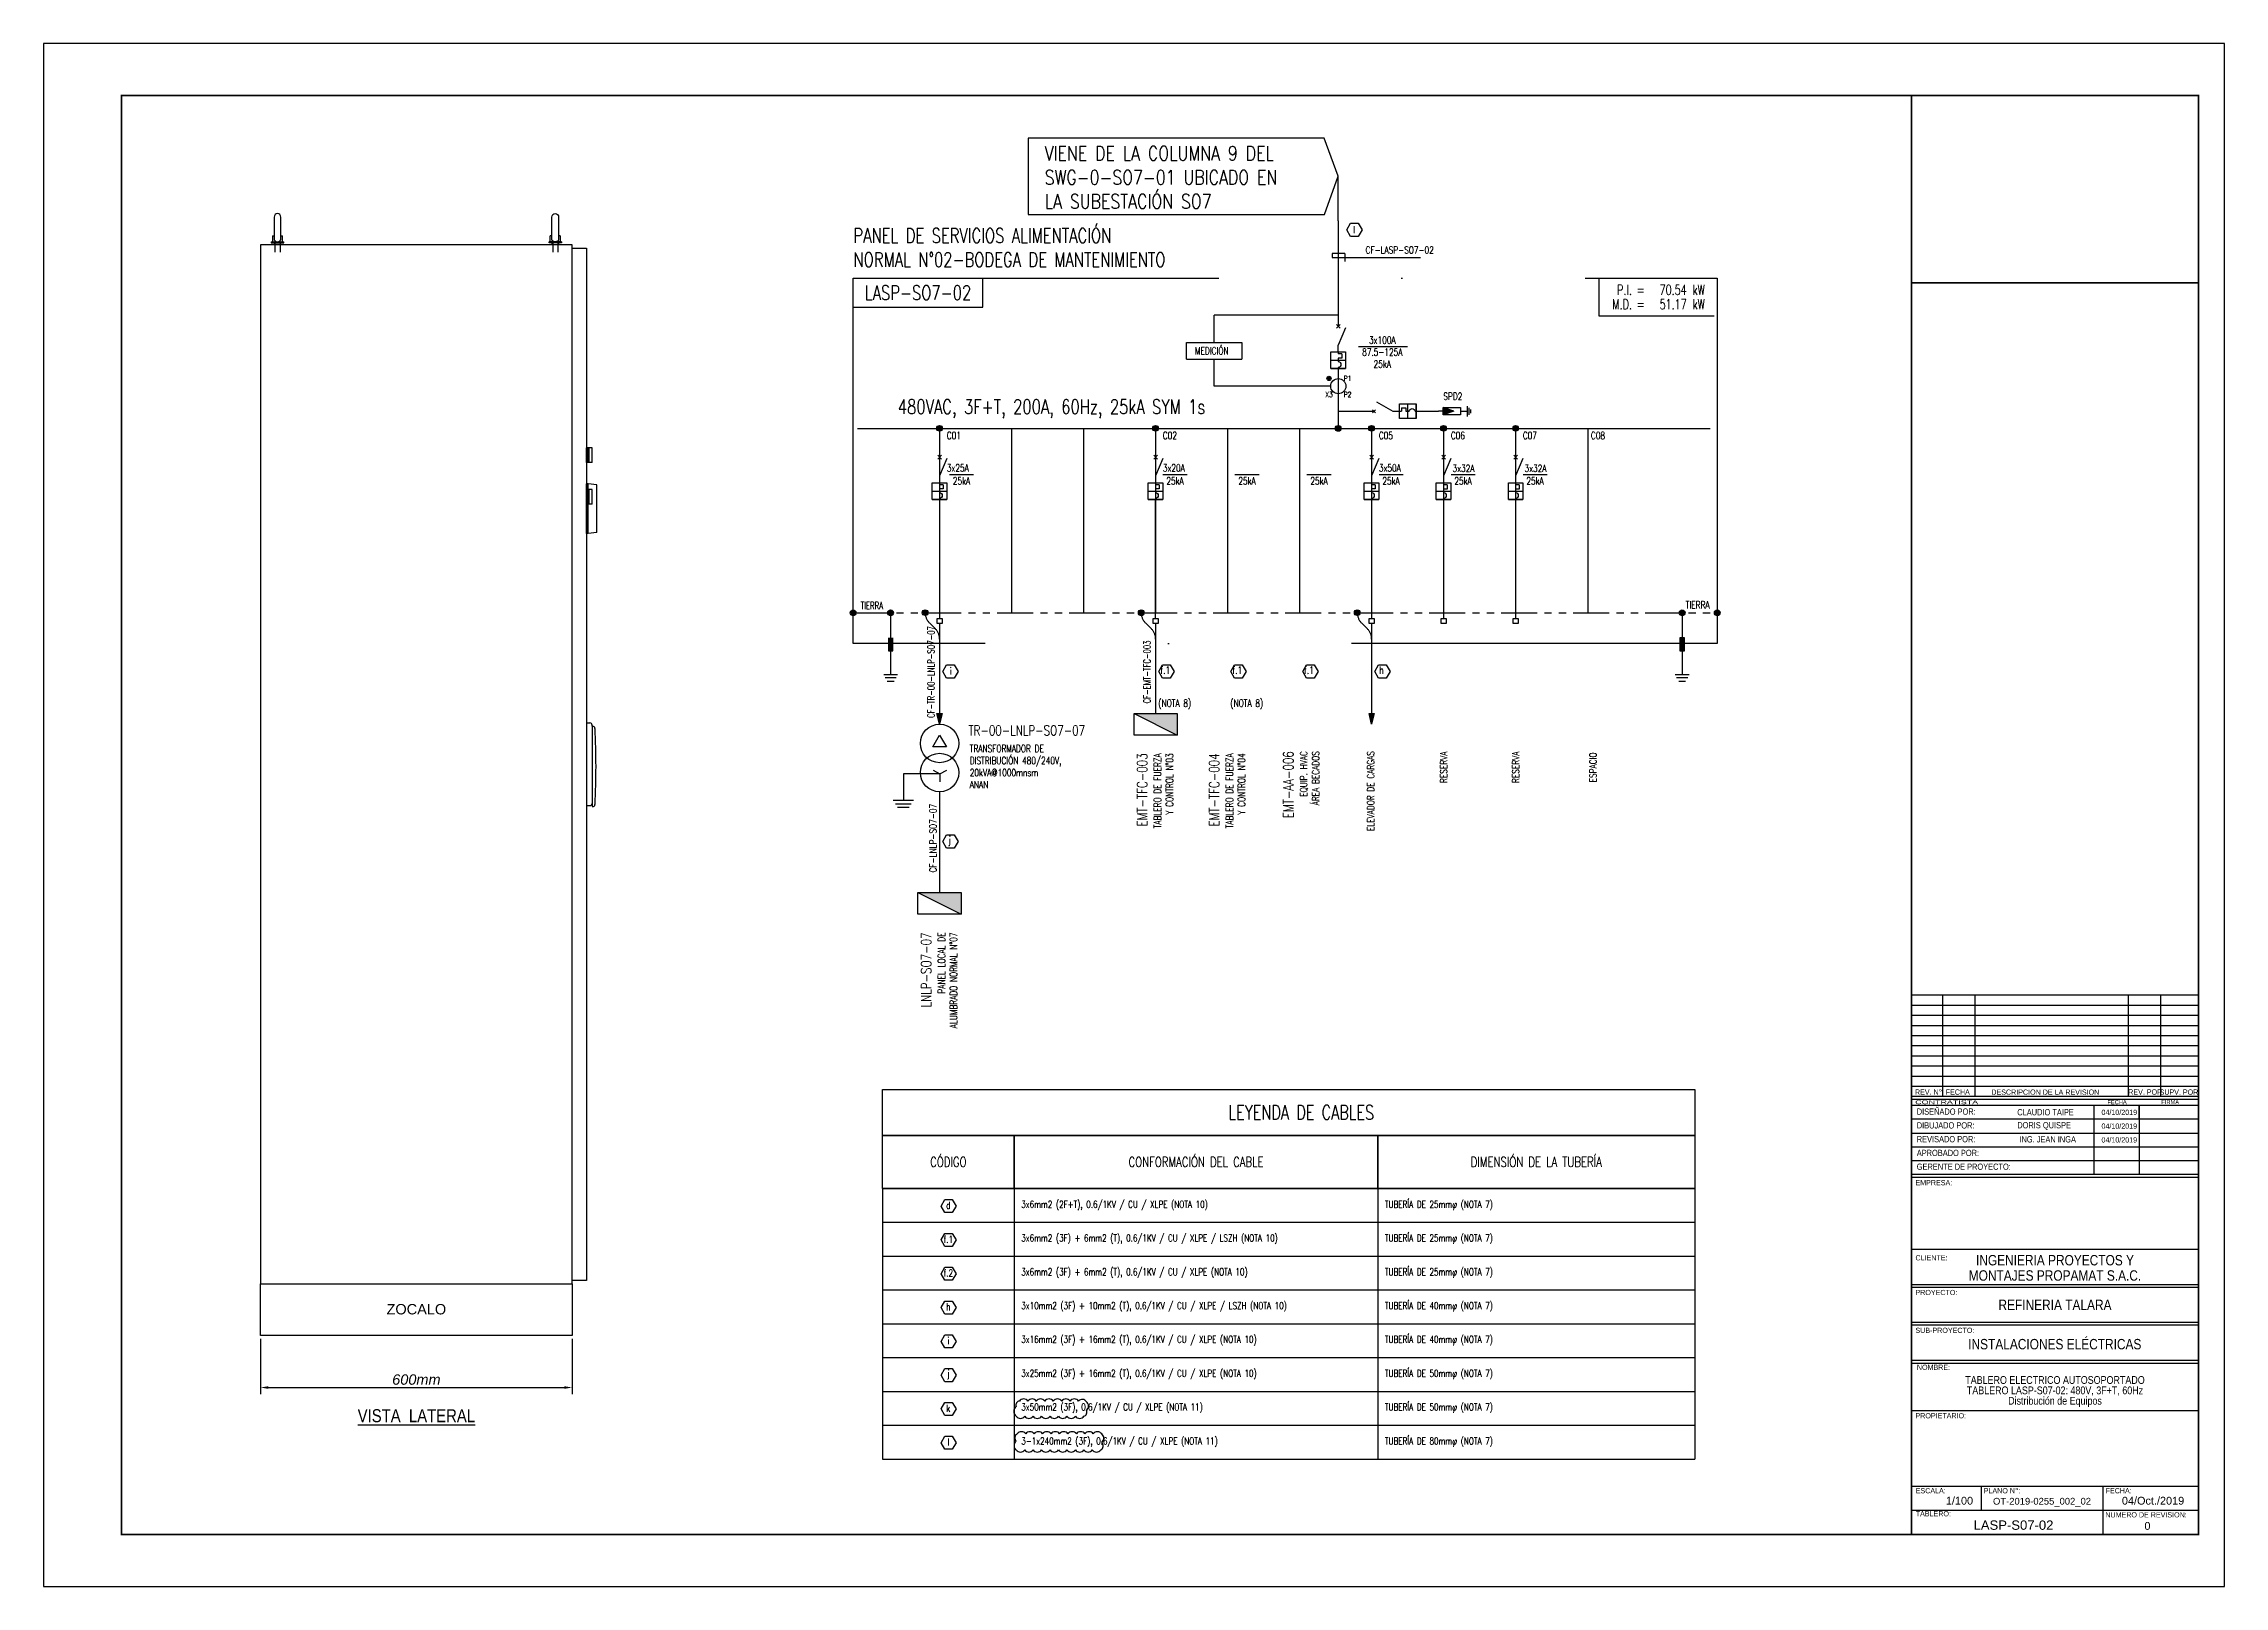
# Model space of a CAD drawing. Header units: millimetres. Extents: x 0 to 840, y -1485 to 297.
# Drawn here: x 420 to 840, y -594 to -297 of the extents above; entities that cross this region are included whole.
import ezdxf
from ezdxf.enums import TextEntityAlignment as Align

# ---------------------------------------------------------------- set-up
doc = ezdxf.new("R2018")
doc.units = ezdxf.units.MM
for name, pattern in [('CONTINUA', [0]), ('DASHDOT', [25.4, 12.7, -6.35, 0, -6.35]), ('HIDDEN', [0.2, 0.1, -0.1]), ('PHANTOM', [2.5, 1.25, -0.25, 0.25, -0.25, 0.25, -0.25])]:
    doc.linetypes.add(name, pattern=pattern)
for name, color, linetype in [('E-EQP-TRAF', 1, 'Continuous'), ('E-ONE-ELI', 3, 'Continuous'), ('E-ONE-PROT', 2, 'HIDDEN'), ('E-SYM', 2, 'Continuous'), ('E-TEXTO', 7, 'Continuous'), ('L_COTAS', 2, 'Continuous'), ('MEMBRETE', 7, 'Continuous'), ('X-DIM', 40, 'Continuous'), ('X-SYM', 2, 'Continuous'), ('X-TIT', 6, 'Continuous')]:
    doc.layers.add(name, color=color, linetype=linetype)
doc.layers.add('TEMPORAL', color=7, linetype='Continuous', lineweight=0)
doc.styles.add('ARIAL', font='arial.ttf')
doc.styles.add('GMI', font='romans.shx', dxfattribs={"width": 0.75})
doc.styles.add('GMI-texto', font='ROMANS', dxfattribs={"width": 0.75})
doc.styles.add('Lamina', font='ARIALN.TTF')
doc.styles.get("Standard").update_dxf_attribs({"font": 'arial.ttf'})
doc.styles.add('TEXTOS', font='ariali.ttf')
doc.dimstyles.new('ISO-25$0', dxfattribs={"dimscale": 0, "dimtxt": 30, "dimasz": 25, "dimexe": 10, "dimexo": 20, "dimtad": 0, "dimtoh": 1, "dimdec": 4, "dimdsep": 46, "dimtxsty": 'Standard', "dimcen": 2.5, "dimclrd": 1, "dimclre": 1, "dimclrt": 3, "dimadec": 0, "dimazin": 0, "dimtfac": 1, "dimtdec": 4, "dimtmove": 0, "dimatfit": 3, "dimfxl": 1, "dimtvp": 1, "dimtolj": 1, "dimtzin": 0, "dimarcsym": 0})

msp = doc.modelspace()

# ---------------------------------------------------------------- texts
at = {"style": 'GMI-texto', "width": 0.75}
for s, p in [('MEDICIÓN', (641.7387, -356.8229)), ('TIERRA', (736.2607, -405.7454))]:
    msp.add_text(s, height=1.38683, dxfattribs=at).set_placement(p)
for s, p in [('P1', (671.1309, -361.4477)), ('X3', (667.5613, -364.5438)), ('P2', (671.1309, -364.5438))]:
    msp.add_text(s, height=0.97078, dxfattribs=at).set_placement(p, align=Align.MIDDLE_CENTER)
at = {"color": 4, "style": 'GMI', "width": 0.75}
msp.add_text('TR-00-LNLP-SO7-07', height=1.941567, dxfattribs=at).set_placement((598.1161, -429.2199), align=Align.MIDDLE_LEFT)
at = {"style": 'GMI-texto', "width": 0.75}
for p in [(689.6365, -436.3219), (703.5049, -436.3219)]:
    msp.add_text('RESERVA', height=1.38683, rotation=90, dxfattribs=at).set_placement(p, align=Align.MIDDLE_CENTER)
at = {"color": 8, "style": 'GMI-texto', "width": 0.75}
msp.add_text('ESPACIO', height=1.38683, rotation=90, dxfattribs=at).set_placement((718.3967, -436.3383), align=Align.MIDDLE_CENTER)
at = {"char_height": 1.38683, "attachment_point": 5, "style": 'GMI-texto'}
for s, insert, width in [('3x100A\\P87.5-125A\\P25kA', (677.8183, -356.382), 6.106031), ('SPD2', (691.4076, -364.8874), 3.629542)]:
    msp.add_mtext(s, dxfattribs=dict(at, insert=insert, width=width))
for s, insert, char_height, width, attachment_point in [('{\\fArial Narrow|b0|i0|c0|p34;DISEÑADO POR:}', (780.754, -502.6093), 1.2, 16.899254, 4), ('{\\fArial Narrow|b0|i0|c0|p34;CLAUDIO TAIPE}', (800.1136, -502.7281), 1.2, 20, 4), ('{\\fArial Narrow|b0|i0|c0|p34;DIBUJADO POR:}', (780.754, -505.2607), 1.2, 16.899254, 4), ('{\\fArial Narrow|b0|i0|c0|p34;REVISADO POR:}', (780.754, -507.9122), 1.2, 16.899254, 4), ('{\\fArial Narrow|b0|i0|c0|p34;DORIS QUISPE}', (800.1136, -505.3795), 1.2, 20, 4), ('{\\fArial Narrow|b0|i0|c0|p34;ING. JEAN INGA}', (800.5254, -507.9476), 1.2, 20, 4), ('{\\fArial Narrow|b0|i0|c0|p34;APROBADO POR:}', (780.754, -510.5636), 1.2, 16.899254, 4), ('{\\fArial Narrow|b0|i0|c0|p34;GERENTE DE PROYECTO:}', (780.754, -513.215), 1.2, 20.235012, 4), ('ZOCALO', (491.7871, -539.6441), 2, 60, 2), ('{\\fArial Narrow|b0|i0|c0|p34;\\LVISTA  LATERAL}', (491.7871, -559.8943), 2.5, 90, 2)]:
    msp.add_mtext(s, dxfattribs=dict(insert=insert, char_height=char_height, width=width, attachment_point=attachment_point))
at = {"style": 'GMI', "width": 0.75}
for tag, p in [('C02', (635.55, -372.4496)), ('C06', (691.0234, -372.4496)), ('C07', (704.8917, -372.4496)), ('C08', (717.9982, -372.4496))]:
    msp.add_attdef(tag, text='C-00', height=1.38683, dxfattribs=at).set_placement(p, align=Align.MIDDLE_LEFT)
at = {"layer": 'E-TEXTO', "color": 6, "insert": (612.8014, -328.7457), "char_height": 2.773668, "width": 52.071726, "attachment_point": 7, "style": 'GMI'}
msp.add_mtext('{\\W0.8;VIENE DE LA COLUMNA 9 DEL SWG-0-SO7-01 UBICADO EN LA SUBESTACIÓN SO7}', dxfattribs=at)
at = {"layer": 'E-TEXTO', "style": 'GMI-texto'}
for s, insert, char_height, attachment_point in [('\\A1;{\\C7;l}', (672.561, -332.8101), 1.386834, 6), ('\\A1;25kA', (596.782, -380.481), 1.38683, 2), ('\\A1;25kA', (637.901, -380.4885), 1.38683, 2), ('\\A1;25kA', (651.7693, -380.4885), 1.38683, 2), ('\\A1;25kA', (665.6376, -380.4885), 1.38683, 2), ('\\A1;25kA', (679.506, -380.4885), 1.38683, 2), ('\\A1;3x32A', (693.4532, -378.0633), 1.38683, 2), ('\\A1;25kA', (693.3743, -380.4885), 1.38683, 2), ('\\A1;3x32A', (707.3216, -378.0633), 1.38683, 2), ('\\A1;25kA', (707.2426, -380.4885), 1.38683, 2), ('\\A1;{\\C7;i}', (594.6955, -417.7773), 1.386834, 5)]:
    msp.add_mtext(s, dxfattribs=dict(at, insert=insert, char_height=char_height, attachment_point=attachment_point))
at = {"layer": 'E-TEXTO', "char_height": 1.386834, "width": 0.271064, "attachment_point": 6, "style": 'GMI-texto'}
for s, insert in [('\\A1;{\\C7;f.1}', (636.9717, -417.6126)), ('\\A1;{\\C7;f.1}', (650.84, -417.6126)), ('\\A1;{\\C7;f.1}', (664.6269, -417.6126)), ('\\A1;{\\C7;h}', (678.1083, -417.6126)), ('\\A1;{\\C7;j}', (594.6998, -450.5259))]:
    msp.add_mtext(s, dxfattribs=dict(at, insert=insert))
at = {"layer": 'E-TEXTO', "char_height": 1.386834, "attachment_point": 6, "rotation": 90, "style": 'GMI-texto'}
for s, insert, width in [('\\A1;{\\H1.4x;\\C4;EMT-TFC-003\\P\\H0.71429x;\\C256;TABLERO DE FUERZA\\PY CONTROL N°03}', (634.0691, -433.6345), 20.139894), ('\\A1;{\\H1.4x;\\C4;EMT-TFC-004\\P\\H0.71429x;\\C256;TABLERO DE FUERZA\\PY CONTROL N°04}', (647.9375, -433.6345), 20.139894), ('\\A1;{\\H1.4x;\\C4;EMT-AA-006\\H0.71429x;\\C256;\\PEQUIP. HVAC\\PÁREA BECADOS}', (662.2179, -433.2084), 23.403832), ('\\A1;{\\H1.00001x;ELEVADOR DE CARGAS}', (675.5694, -433.205), 26.262659), ('\\A1;CF-LNLP-SO7-07', (591.2869, -443.3726), 14.494978), ('\\A1;{\\H1.4x;\\C4;LNLP-SO7-07\\P\\H0.71429x;\\C256;PANEL LOCAL DE ALUMBRADO NORMAL N°07}', (592.4641, -468.1175), 20.139894)]:
    msp.add_mtext(s, dxfattribs=dict(at, insert=insert, width=width))
at = {"layer": 'MEMBRETE', "ltscale": 0.5, "style": 'Lamina'}
for s, p in [('REV. N%%d', (783.0249, -498.8253)), ('FECHA', (788.652, -498.8401)), ('DESCRIPCION DE LA REVISION', (805.5166, -498.8533)), ('REV. POR', (824.758, -498.8234)), ('SUPV. POR', (831.2482, -498.8401))]:
    msp.add_text(s, height=1, dxfattribs=at).set_placement(p, align=Align.MIDDLE)
at = {"layer": 'MEMBRETE', "ltscale": 0.5, "style": 'Lamina', "width": 2}
msp.add_text('CONTRATISTA', height=0.75, dxfattribs=at).set_placement((780.4529, -501.1746))
at = {"layer": 'MEMBRETE', "ltscale": 0.5, "style": 'Lamina'}
for s, height, p in [('04/10/2019', 1, (816.3315, -503.2441)), ('FECHA', 0.8, (817.4746, -501.1839)), ('FIRMA', 0.8, (827.8608, -501.1553)), ('04/10/2019', 1, (816.3315, -505.8955)), ('04/10/2019', 1, (816.3315, -508.5469)), ('EMPRESA:', 1, (780.504, -516.7828)), ('CLIENTE:', 1, (780.504, -531.2466)), ('PROYECTO:', 1, (780.504, -537.9244)), ('SUB-PROYECTO:', 1, (780.504, -545.211)), ('NOMBRE:', 1, (780.776, -552.319)), ('PROPIETARIO:', 1, (780.504, -561.6499)), ('PLANO N°:', 1, (793.6533, -576.0873)), ('FECHA:', 1, (817.1282, -576.0873)), ('NUMERO DE REVISION:', 1, (817.0686, -580.7258))]:
    msp.add_text(s, height=height, dxfattribs=at).set_placement(p)
at = {"layer": 'MEMBRETE', "style": 'Lamina'}
for s, p in [('MONTAJES PROPAMAT S.A.C.', (807.377, -534.1506)), ('INGENIERIA PROYECTOS Y', (807.377, -531.2054)), ('REFINERIA TALARA', (807.377, -539.8065))]:
    msp.add_text(s, height=2, dxfattribs=at).set_placement(p, align=Align.MIDDLE_CENTER)
at = {"layer": 'MEMBRETE'}
for s, height, style, p in [('TABLERO ELECTRICO AUTOSOPORTADO', 1.5, 'Lamina', (807.377, -555.0189)), ('TABLERO LASP-S07-02: 480V, 3F+T, 60Hz', 1.5, 'Lamina', (807.377, -557.0189)), ('Distribución de Equipos', 1.5, 'Lamina', (807.377, -559.0189)), ('1/100', 1.5, 'ARIAL', (788.9775, -578.259)), ('OT-2019-0255_002_02', 1.3, 'ARIAL', (804.877, -578.259)), ('04/Oct./2019', 1.5, 'ARIAL', (826.2598, -578.259)), ('LASP-S07-02', 1.8, 'ARIAL', (799.3857, -583.1087)), ('0', 1.5, 'ARIAL', (825.184, -583.1087))]:
    msp.add_text(s, height=height, dxfattribs=dict(at, style=style)).set_placement(p, align=Align.CENTER)
at = {"layer": 'MEMBRETE', "style": 'Lamina'}
for s, p in [('ESCALA:', (780.5555, -576.0873)), ('TABLERO:', (780.5555, -580.5155))]:
    msp.add_text(s, height=1, dxfattribs=at).set_placement(p)
at = {"layer": 'MEMBRETE', "insert": (807.3407, -546.3689), "char_height": 2, "width": 55.602709, "attachment_point": 2, "style": 'Lamina'}
msp.add_mtext('INSTALACIONES ELÉCTRICAS', dxfattribs=at)
at = {"layer": 'TEMPORAL', "style": 'GMI-texto', "width": 0.75}
for p in [(634.6866, -424.6651), (648.5549, -424.6651)]:
    msp.add_text('(NOTA 8)', height=1.38683, dxfattribs=at).set_placement(p)
at = {"layer": 'X-TIT', "color": 4, "style": 'GMI-texto'}
for s, insert, char_height, width, attachment_point in [('{\\C6;PANEL DE SERVICIOS ALIMENTACIÓN\\PNORMAL N°02-BODEGA DE MANTENIMIENTO}', (575.9676, -332.5576), 2.773668, 72.052982, 1), ('{\\C6;LEYENDA DE CABLES}', (662.1995, -502.7447), 2.712956, 137.749714, 5)]:
    msp.add_mtext(s, dxfattribs=dict(at, insert=insert, char_height=char_height, width=width, attachment_point=attachment_point))
at = {"layer": 'X-TIT', "color": 4, "insert": (598.3686, -432.0197), "char_height": 1.941567, "width": 21.15519, "attachment_point": 1, "rotation": 359.999964, "style": 'GMI'}
msp.add_mtext('{\\H0.71429x;\\C7;TRANSFORMADOR DE DISTRIBUCIÓN 480/240V, 20kVA@1000mnsm\\PANAN}', dxfattribs=at)
at = {"layer": 'X-TIT', "color": 7, "char_height": 1.899069, "attachment_point": 5, "style": 'GMI-texto'}
for s, insert, width in [('{\\C4;CÓDIGO}', (594.2446, -512.2853), 23.755511), ('{\\C4;CONFORMACIÓN DEL CABLE}', (641.9517, -512.2853), 74.780308), ('{\\C4;DIMENSIÓN DE LA TUBERÍA}', (707.4741, -512.2853), 33.787984)]:
    msp.add_mtext(s, dxfattribs=dict(at, insert=insert, width=width))

# ---------------------------------------------------------------- blocks, each defined once
blk = doc.blocks.new('CANCAMO-L')
at = {"color": 2, "linetype": 'Continuous'}
for p, q in [((2.6, 5.35), (2.6, 1.16)), ((3.9, 1.16), (3.9, 5.35)), ((2.05, 0.6), (2.05, 0.39)), ((2.05, 0.6), (4.45, 0.6)), ((2.05, 0.39), (4.45, 0.39)), ((2.3, 1.7), (2.3, 0.6)), ((2.3, 1.7), (2.6, 1.7)), ((2.65, 0.6), (2.76, 0.41)), ((2.65, 0.6), (2.76, 0.41)), ((2.65, 0.41), (3.85, 0.41)), ((2.65, 0.41), (3.85, 0.41)), ((2.65, 0.39), (2.65, 0)), ((3.85, 0.6), (3.74, 0.41)), ((3.85, 0.6), (3.74, 0.41)), ((3.85, 0), (3.85, 0.39)), ((3.9, 1.7), (4.2, 1.7)), ((4.2, 0.6), (4.2, 1.7)), ((4.45, 0.39), (4.45, 0.6))]:
    blk.add_line(p, q, dxfattribs=at)
at = {"color": 3, "linetype": 'Continuous'}
for p, q in [((2.76, 0.41), (2.76, -1.4)), ((2.76, 0.41), (2.76, -1.4)), ((3.74, 0.41), (3.74, -1.4)), ((3.74, 0.41), (3.74, -1.4))]:
    blk.add_line(p, q, dxfattribs=at)
at = {"color": 2, "linetype": 'Continuous'}
for points in [[(2.6, 1.16), (2.6, 1.16), (2.6, 1.15), (2.6, 1.15), (2.6, 1.14), (2.6, 1.14), (2.6, 1.13), (2.6, 1.12), (2.6, 1.12), (2.6, 1.11), (2.6, 1.1), (2.6, 1.1), (2.6, 1.1), (2.6, 1.09), (2.6, 1.08), (2.6, 1.08), (2.61, 1.07), (2.61, 1.06), (2.61, 1.06), (2.61, 1.05), (2.61, 1.05), (2.61, 1.04), (2.61, 1.04), (2.61, 1.03), (2.61, 1.03), (2.62, 1.02), (2.62, 1.02), (2.62, 1.01), (2.62, 1.01), (2.62, 1), (2.62, 0.99), (2.62, 0.99), (2.63, 0.98), (2.63, 0.98), (2.63, 0.97), (2.63, 0.97), (2.63, 0.96), (2.63, 0.95), (2.64, 0.95), (2.64, 0.94), (2.64, 0.94), (2.64, 0.93), (2.64, 0.93), (2.65, 0.92), (2.65, 0.91), (2.65, 0.91), (2.66, 0.9), (2.66, 0.9), (2.66, 0.9), (2.66, 0.89), (2.66, 0.88), (2.67, 0.88), (2.67, 0.87), (2.67, 0.87), (2.68, 0.86), (2.68, 0.86), (2.68, 0.85), (2.68, 0.85), (2.69, 0.84), (2.69, 0.84), (2.7, 0.83), (2.7, 0.83), (2.7, 0.83), (2.7, 0.82), (2.71, 0.81), (2.71, 0.81), (2.71, 0.81), (2.72, 0.8), (2.72, 0.8), (2.72, 0.8), (2.72, 0.79), (2.73, 0.79), (2.73, 0.78), (2.75, 0.76), (2.78, 0.74), (2.81, 0.71), (2.84, 0.68), (2.88, 0.66), (2.9, 0.65), (2.92, 0.64), (2.94, 0.63), (2.95, 0.63), (2.96, 0.62), (2.96, 0.62), (2.96, 0.62), (2.97, 0.62), (2.98, 0.62), (2.98, 0.61), (2.99, 0.61), (3, 0.61), (3, 0.61), (3, 0.61), (3.01, 0.6), (3.02, 0.6), (3.02, 0.6)], [(3.48, 0.6), (3.5, 0.61), (3.54, 0.62), (3.58, 0.64), (3.6, 0.65), (3.61, 0.66), (3.65, 0.68), (3.68, 0.7), (3.71, 0.73), (3.74, 0.76), (3.76, 0.78), (3.76, 0.78), (3.77, 0.79), (3.77, 0.79), (3.77, 0.79), (3.78, 0.8), (3.78, 0.8), (3.78, 0.81), (3.79, 0.81), (3.79, 0.81), (3.79, 0.82), (3.8, 0.82), (3.8, 0.83), (3.8, 0.83), (3.81, 0.84), (3.81, 0.84), (3.81, 0.85), (3.82, 0.85), (3.82, 0.86), (3.82, 0.86), (3.82, 0.87), (3.83, 0.87), (3.83, 0.88), (3.83, 0.88), (3.84, 0.89), (3.84, 0.89), (3.84, 0.9), (3.84, 0.9), (3.85, 0.91), (3.85, 0.92), (3.85, 0.92), (3.85, 0.93), (3.86, 0.93), (3.86, 0.93), (3.86, 0.94), (3.86, 0.95), (3.86, 0.95), (3.87, 0.96), (3.87, 0.97), (3.87, 0.97), (3.87, 0.97), (3.87, 0.98), (3.88, 0.99), (3.88, 1), (3.88, 1), (3.88, 1.01), (3.88, 1.01), (3.88, 1.02), (3.88, 1.02), (3.89, 1.03), (3.89, 1.03), (3.89, 1.04), (3.89, 1.04), (3.89, 1.05), (3.89, 1.05), (3.89, 1.06), (3.89, 1.07), (3.89, 1.07), (3.89, 1.08), (3.89, 1.09), (3.9, 1.09), (3.9, 1.1), (3.9, 1.1), (3.9, 1.11), (3.9, 1.12), (3.9, 1.12), (3.9, 1.13), (3.9, 1.14), (3.9, 1.14), (3.9, 1.15), (3.9, 1.15), (3.9, 1.16), (3.9, 1.16)], [(3.48, 0.6), (3.5, 0.61), (3.54, 0.62), (3.58, 0.64), (3.6, 0.65), (3.61, 0.66), (3.65, 0.68), (3.68, 0.7), (3.71, 0.73), (3.74, 0.76), (3.76, 0.78), (3.76, 0.78), (3.77, 0.79), (3.77, 0.79), (3.77, 0.79), (3.78, 0.8), (3.78, 0.8), (3.78, 0.81), (3.79, 0.81), (3.79, 0.81), (3.79, 0.82), (3.8, 0.82), (3.8, 0.83), (3.8, 0.83), (3.81, 0.84), (3.81, 0.84), (3.81, 0.85), (3.82, 0.85), (3.82, 0.86), (3.82, 0.86), (3.82, 0.87), (3.83, 0.87), (3.83, 0.88), (3.83, 0.88), (3.84, 0.89), (3.84, 0.89), (3.84, 0.9), (3.84, 0.9), (3.85, 0.91), (3.85, 0.92), (3.85, 0.92), (3.85, 0.93), (3.86, 0.93), (3.86, 0.93), (3.86, 0.94), (3.86, 0.95), (3.86, 0.95), (3.87, 0.96), (3.87, 0.97), (3.87, 0.97), (3.87, 0.97), (3.87, 0.98), (3.88, 0.99), (3.88, 1), (3.88, 1), (3.88, 1.01), (3.88, 1.01), (3.88, 1.02), (3.88, 1.02), (3.89, 1.03), (3.89, 1.03), (3.89, 1.04), (3.89, 1.04), (3.89, 1.05), (3.89, 1.05), (3.89, 1.06), (3.89, 1.07), (3.89, 1.07), (3.89, 1.08), (3.89, 1.09), (3.9, 1.09), (3.9, 1.1), (3.9, 1.1), (3.9, 1.11), (3.9, 1.12), (3.9, 1.12), (3.9, 1.13), (3.9, 1.14), (3.9, 1.14), (3.9, 1.15), (3.9, 1.15), (3.9, 1.16), (3.9, 1.16)]]:
    blk.add_lwpolyline(points, dxfattribs=at)
blk.add_arc((3.25, 5.35), 0.65, 0, 180, dxfattribs=at)
blk = doc.blocks.new('Chapa tipo hermético para autosoportado L')
for p, q in [((0, 7.95), (0, -7.95)), ((0, 7.95), (0.64, 7.95)), ((1.06, 7.3), (1.06, 7.53)), ((1.06, 7.3), (1.19, 7.3)), ((1.19, 7.3), (1.06, 7.3)), ((1.06, 7.3), (1.06, -8.16)), ((0, -7.95), (0.64, -7.95)), ((1.06, -8.08), (1.06, -8.08)), ((1.06, -8.16), (1.19, -8.16)), ((1.19, -8.16), (1.06, -8.16))]:
    blk.add_line(p, q)
for centre, radius, start, end in [((0.64, 7.53), 0.424, 0, 90), ((1.19, 6.87), 0.424, 2.8875, 90), ((-138.6, -0.43), 140.41, 357.0099, 2.9901), ((0.64, -7.53), 0.424, 270, 0), ((1.19, -7.73), 0.424, 270, 357.1125)]:
    blk.add_arc(centre, radius, start, end)
blk = doc.blocks.new('A$C4CC4545A')
at = {"color": 1}
for p, q in [((0, 0), (0, 2.8)), ((1.1, 2.8), (0, 2.8)), ((1.1, 0), (1.1, 2.8)), ((1.1, 0), (0, 0))]:
    blk.add_line(p, q, dxfattribs=at)
at = {"color": 0}
for p, q in [((0, 2.7), (0.4, 2.7)), ((0, 2.6), (0.4, 2.6)), ((0, 2.5), (0.4, 2.5)), ((0, 2.4), (0.4, 2.4)), ((0, 2.3), (0.4, 2.3)), ((0, 2.2), (0.4, 2.2)), ((0, 2.1), (0.4, 2.1)), ((0, 2), (0.4, 2)), ((0, 1.9), (0.4, 1.9)), ((0, 1.8), (0.4, 1.8)), ((0, 1.7), (0.4, 1.7)), ((0, 1.6), (0.4, 1.6)), ((0, 1.5), (0.4, 1.5)), ((0, 1.4), (0.4, 1.4)), ((0, 1.3), (0.4, 1.3)), ((0, 1.2), (0.4, 1.2)), ((0, 1.1), (0.4, 1.1)), ((0, 1), (0.4, 1)), ((0, 0.9), (0.4, 0.9)), ((0, 0.8), (0.4, 0.8)), ((0, 0.7), (0.4, 0.7)), ((0, 0.6), (0.4, 0.6)), ((0, 0.5), (0.4, 0.5)), ((0, 0.4), (0.4, 0.4)), ((0, 0.3), (0.4, 0.3)), ((0, 0.2), (0.4, 0.2)), ((0, 0.1), (0.4, 0.1))]:
    blk.add_line(p, q, dxfattribs=at)
blk.add_line((0.4, 2.8), (0.4, 0))
blk = doc.blocks.new('L22 L')
at = {"color": 92}
for p, q in [((0, -1.4), (0, 1.4)), ((1.1, 1.4), (0, 1.4)), ((1.1, -1.4), (1.1, 1.4)), ((1.1, -1.4), (0, -1.4))]:
    blk.add_line(p, q, dxfattribs=at)
at = {"color": 0}
for p, q in [((0, 1.3), (0.4, 1.3)), ((0, 1.2), (0.4, 1.2)), ((0, 1.1), (0.4, 1.1)), ((0, 1), (0.4, 1)), ((0, 0.9), (0.4, 0.9)), ((0, 0.8), (0.4, 0.8)), ((0, 0.7), (0.4, 0.7)), ((0, 0.6), (0.4, 0.6)), ((0, 0.5), (0.4, 0.5)), ((0, 0.4), (0.4, 0.4)), ((0, 0.3), (0.4, 0.3)), ((0, 0.2), (0.4, 0.2)), ((0, 0.1), (0.4, 0.1)), ((0, 0), (0.4, 0)), ((0, -0.1), (0.4, -0.1)), ((0, -0.2), (0.4, -0.2)), ((0, -0.3), (0.4, -0.3)), ((0, -0.4), (0.4, -0.4)), ((0, -0.5), (0.4, -0.5)), ((0, -0.6), (0.4, -0.6)), ((0, -0.7), (0.4, -0.7)), ((0, -0.8), (0.4, -0.8)), ((0, -0.9), (0.4, -0.9)), ((0, -1), (0.4, -1)), ((0, -1.1), (0.4, -1.1)), ((0, -1.2), (0.4, -1.2)), ((0, -1.3), (0.4, -1.3))]:
    blk.add_line(p, q, dxfattribs=at)
blk.add_line((0.4, 1.4), (0.4, -1.4))
blk = doc.blocks.new('*D102')
at = {"layer": 'Defpoints', "color": 0, "transparency": 16777216}
for p in [(461.79, -545.73), (521.79, -545.73), (521.79, -555.72)]:
    blk.add_point(p, dxfattribs=at)
at = {"layer": 'L_COTAS', "color": 0, "lineweight": -2, "transparency": 16777216}
for p, q in [((461.79, -546.36), (461.79, -556.97)), ((521.79, -546.36), (521.79, -556.97)), ((463.29, -555.72), (520.29, -555.72))]:
    blk.add_line(p, q, dxfattribs=at)
at = {"layer": 'L_COTAS', "color": 0, "transparency": 16777216}
for points in [[(463.29, -555.47), (463.29, -555.97), (461.79, -555.72)], [(520.29, -555.47), (520.29, -555.97), (521.79, -555.72)]]:
    blk.add_solid(points, dxfattribs=at)
at = {"layer": 'L_COTAS', "color": 0, "transparency": 16777216, "insert": (491.79, -554.2), "char_height": 2, "attachment_point": 5, "style": 'TEXTOS'}
blk.add_mtext('600mm', dxfattribs=at)
blk = doc.blocks.new('*U66')
h = blk.add_hatch(color=6)
h.dxf.hatch_style = 1
edge = h.paths.add_edge_path()
edge.add_arc((0, 0), 1, 0, 360)
h = blk.add_hatch(color=4)
h.dxf.hatch_style = 1
edge = h.paths.add_edge_path()
edge.add_arc((-5, -63.97), 1, 0, 360)
h = blk.add_hatch(color=3)
h.dxf.hatch_style = 1
h.paths.add_polyline_path([(-0.91, -98.97), (0.91, -98.97), (0, -102.67)])
at = {"color": 4}
for p, q in [((-0.66, -10.66), (0.66, -9.34)), ((0.66, -10.66), (-0.66, -9.34))]:
    blk.add_line(p, q, dxfattribs=at)
at = {"color": 6}
blk.add_line((2.5, -10.5), (0, -16.52), dxfattribs=at)
at = {"color": 2}
for p, q in [((-2.54, -18.87), (2.54, -18.87)), ((-2.54, -21.78), (-2.54, -18.87)), ((-2.54, -21.78), (2.54, -21.78)), ((-2.54, -24.69), (-2.54, -21.78)), ((2.54, -18.87), (2.54, -21.78)), ((2.54, -21.78), (2.54, -24.69)), ((-2.54, -24.69), (2.54, -24.69)), ((2.54, -24.69), (-2.54, -24.69))]:
    blk.add_line(p, q, dxfattribs=at)
at = {"color": 3}
for p, q in [((0, -16.52), (0, -18.87)), ((0, -16.52), (0, -18.87)), ((0, -18.87), (0, -19.6)), ((1.23, -19.6), (0, -19.6)), ((1.23, -21.05), (0, -21.05)), ((0, -21.05), (0, -21.78)), ((0, -21.78), (0, -22.25)), ((1.23, -19.6), (1.23, -21.05)), ((0, -24.3), (0, -24.69)), ((0, -24.69), (0, -24.69))]:
    blk.add_line(p, q, dxfattribs=at)
for points in [[(0, 0), (0, -10)], [(0, -16.52), (0, -18.87)], [(0, -24.69), (0, -66.04)], [(0, -67.76), (0, -98.97)]]:
    blk.add_lwpolyline(points, dxfattribs=at)
at = {"color": 4, "linetype": 'PHANTOM', "ltscale": 5}
blk.add_lwpolyline([(-5, -64, 0.197455), (-3.54, -67.51), (-1.46, -69.58, -0.198912), (0, -73.11, -10.045481)], format="xyb", dxfattribs=at)
at = {"color": 2}
blk.add_lwpolyline([(-0.86, -66.04), (0.86, -66.04), (0.86, -67.76), (-0.86, -67.76)], close=True, dxfattribs=at)
at = {"color": 3}
blk.add_lwpolyline([(-0.91, -98.97), (0.91, -98.97), (0, -102.67)], close=True, dxfattribs=at)
at = {"color": 6}
blk.add_circle((0, 0), 1, dxfattribs=at)
at = {"color": 4}
blk.add_circle((-5, -63.97), 1, dxfattribs=at)
at = {"color": 3, "extrusion": (0, 0, -1)}
blk.add_ellipse((-0.12, -23.28), major_axis=(-0.732, 0.732), ratio=1, start_param=0.903548, end_param=3.808841, dxfattribs=at)
at = {"style": 'GMI', "width": 0.75}
for tag, p in [('CIRCUITO', (2.5, -2.5)), ('CIRCUITO', (2.5, -2.5)), ('CIRCUITO', (2.5, -2.5)), ('INTERRUPTOR', (2.5, -13.73)), ('INTERRUPTOR', (2.5, -13.73)), ('INTERRUPTOR', (2.5, -13.73))]:
    blk.add_attdef(tag, text='', height=2.5, dxfattribs=at).set_placement(p, align=Align.MIDDLE_LEFT)
at = {"color": 7, "style": 'GMI', "width": 0.75}
blk.add_attdef('CONDUCTOR_NOTA', text='', height=2.5, rotation=90, dxfattribs=at).set_placement((-3, -84.54), align=Align.MIDDLE_CENTER)
blk.add_attdef('CONDUCTOR_NOTA', text='', height=2.5, rotation=90, dxfattribs=at).set_placement((-3, -84.54), align=Align.MIDDLE_CENTER)
blk = doc.blocks.new('*U69')
h = blk.add_hatch(color=6)
h.dxf.hatch_style = 1
edge = h.paths.add_edge_path()
edge.add_arc((168.42, 51.93), 1, 0, 360)
h = blk.add_hatch(color=4)
h.dxf.hatch_style = 1
edge = h.paths.add_edge_path()
edge.add_arc((0, -12.07), 1, 0, 360)
h = blk.add_hatch(color=4)
h.dxf.hatch_style = 1
edge = h.paths.add_edge_path()
edge.add_arc((13, -12.07), 1, 0, 360)
h = blk.add_hatch(color=4)
h.dxf.hatch_style = 1
edge = h.paths.add_edge_path()
edge.add_arc((100, -12.07), 1, 0, 360)
at = {"color": 40}
blk.add_line((170.73, 112.56), (170.73, 109.87), dxfattribs=at)
at = {"color": 4}
for p, q in [((167.76, 86.68), (169.08, 88)), ((169.08, 86.68), (167.76, 88))]:
    blk.add_line(p, q, dxfattribs=at)
at = {"color": 6}
blk.add_line((170.92, 86.84), (168.42, 80.82), dxfattribs=at)
at = {"color": 2}
for p, q in [((165.88, 78.47), (170.97, 78.47)), ((165.88, 75.56), (165.88, 78.47)), ((170.97, 78.47), (170.97, 75.56)), ((165.88, 75.56), (170.97, 75.56)), ((165.88, 72.66), (165.88, 75.56)), ((165.88, 72.66), (170.97, 72.66)), ((170.97, 72.66), (165.88, 72.66)), ((170.97, 75.56), (170.97, 72.66))]:
    blk.add_line(p, q, dxfattribs=at)
at = {"color": 3}
for p, q in [((168.42, 78.47), (168.42, 77.74)), ((169.65, 77.74), (168.42, 77.74)), ((169.65, 76.29), (168.42, 76.29)), ((168.42, 76.29), (168.42, 75.56)), ((169.65, 77.74), (169.65, 76.29)), ((168.42, 75.56), (168.42, 75.1)), ((168.42, 73.04), (168.42, 72.66)), ((168.42, 72.66), (168.42, 72.65))]:
    blk.add_line(p, q, dxfattribs=at)
for points in [[(168.42, 124), (168.42, 87.34)], [(168.42, 78.47), (168.42, 80.82)], [(168.42, 72.66), (168.42, 51.93)]]:
    blk.add_lwpolyline(points, dxfattribs=at)
at = {"color": 40}
blk.add_lwpolyline([(170.73, 112.56), (166.32, 112.56), (166.32, 111.22), (196.99, 111.22)], dxfattribs=at)
at = {"color": 6, "linetype": 'DASHDOT', "ltscale": 10}
blk.add_lwpolyline([(0, 104), (300, 104), (300, -22.69), (0, -22.69)], close=True, dxfattribs=at)
for points in [[(0, 94), (45, 94), (45, 104)], [(258.9, 104), (258.9, 91), (298.9, 91)]]:
    blk.add_lwpolyline(points, dxfattribs=at)
at = {"color": 6}
blk.add_lwpolyline([(1.47, 51.93), (297.5, 51.93)], dxfattribs=at)
at = {"color": 4, "linetype": 'PHANTOM', "ltscale": 10}
blk.add_lwpolyline([(0, -12.07), (300, -12.07)], dxfattribs=at)
at = {"color": 6}
blk.add_circle((168.42, 51.93), 1, dxfattribs=at)
at = {"color": 4}
for centre in [(0, -12.07), (13, -12.07), (100, -12.07)]:
    blk.add_circle(centre, 1, dxfattribs=at)
at = {"color": 3, "extrusion": (0, 0, -1)}
blk.add_ellipse((168.3, 74.07), major_axis=(-0.732, 0.732), ratio=1, start_param=0.903548, end_param=3.808841, dxfattribs=at)
at = {"layer": 'Defpoints', "color": 250}
for points in [[(30, 51.93), (30, -12.07)], [(55, 51.93), (55, -12.07)], [(80, 51.93), (80, -12.07)], [(105, 51.93), (105, -12.07)], [(130, 51.93), (130, -12.07)], [(155, 51.93), (155, -12.07)], [(180, 51.93), (180, -12.07)], [(205, 51.93), (205, -12.07)], [(230, 51.93), (230, -12.07)], [(255, 51.93), (255, -12.07)]]:
    blk.add_lwpolyline(points, dxfattribs=at)
at = {"color": 4, "style": 'GMI', "width": 0.7}
for s, p in [('P.I. =', (274.78, 100)), ('M.D. =', (274.78, 95))]:
    blk.add_text(s, height=3.5, dxfattribs=at).set_placement(p, align=Align.MIDDLE_RIGHT)
for p in [(291.4, 100), (291.4, 95)]:
    blk.add_text('kW', height=3.5, dxfattribs=at).set_placement(p, align=Align.MIDDLE_LEFT)
at = {"color": 7, "style": 'GMI', "width": 0.7}
blk.add_text('TIERRA', height=2.5, dxfattribs=at).set_placement((6.5, -9.57), align=Align.MIDDLE_CENTER)
at = {"color": 7, "style": 'GMI', "width": 0.75}
blk.add_attdef('NOTA_ALIMENTADOR', text='', height=2.5, dxfattribs=at).set_placement((189.74, 113.81), align=Align.MIDDLE_CENTER)
at = {"color": 6, "style": 'GMI', "width": 0.75}
blk.add_attdef('TABLERO_TAG', text='', height=5, dxfattribs=at).set_placement((22.5, 99), align=Align.MIDDLE_CENTER)
at = {"color": 4, "style": 'GMI', "width": 0.7}
for tag, p in [('POT.INSTALADA', (289.4, 100)), ('MAX.DEMANDA', (289.4, 95))]:
    blk.add_attdef(tag, text='', height=3.5, dxfattribs=at).set_placement(p, align=Align.MIDDLE_RIGHT)
at = {"color": 7, "lineweight": 30, "width": 0.75, "flags": 104}
blk.add_attdef('INTERRUPTOR', text='', height=2.5, dxfattribs=at).set_placement((173.05, 84.05), align=Align.MIDDLE_LEFT)
at = {"color": 6, "style": 'GMI', "width": 0.75}
blk.add_attdef('DESCRIP_BARRA', text='', height=5, dxfattribs=at).set_placement((15.5, 59.43), align=Align.MIDDLE_LEFT)
blk = doc.blocks.new('*U67')
h = blk.add_hatch(color=6)
h.dxf.hatch_style = 1
edge = h.paths.add_edge_path()
edge.add_arc((0, 0), 1, 0, 360)
h = blk.add_hatch(color=4)
h.dxf.hatch_style = 1
edge = h.paths.add_edge_path()
edge.add_arc((-5, -63.97), 1, 0, 360)
h = blk.add_hatch(color=5)
h.dxf.hatch_style = 1
h.paths.add_polyline_path([(7.5, -98.97), (-7.5, -98.97), (7.5, -106.47)])
at = {"color": 4}
for p, q in [((-0.66, -10.66), (0.66, -9.34)), ((0.66, -10.66), (-0.66, -9.34))]:
    blk.add_line(p, q, dxfattribs=at)
at = {"color": 6}
blk.add_line((2.5, -10.5), (0, -16.52), dxfattribs=at)
at = {"color": 2}
for p, q in [((-2.54, -18.87), (2.54, -18.87)), ((-2.54, -21.78), (-2.54, -18.87)), ((-2.54, -21.78), (2.54, -21.78)), ((-2.54, -24.69), (-2.54, -21.78)), ((2.54, -18.87), (2.54, -21.78)), ((2.54, -21.78), (2.54, -24.69)), ((-2.54, -24.69), (2.54, -24.69)), ((2.54, -24.69), (-2.54, -24.69))]:
    blk.add_line(p, q, dxfattribs=at)
at = {"color": 3}
for p, q in [((0, -16.52), (0, -18.87)), ((0, -16.52), (0, -18.87)), ((0, -18.87), (0, -19.6)), ((1.23, -19.6), (0, -19.6)), ((1.23, -21.05), (0, -21.05)), ((0, -21.05), (0, -21.78)), ((0, -21.78), (0, -22.25)), ((1.23, -19.6), (1.23, -21.05)), ((0, -24.3), (0, -24.69)), ((0, -24.69), (0, -24.69))]:
    blk.add_line(p, q, dxfattribs=at)
for points in [[(0, 0), (0, -10)], [(0, -16.52), (0, -18.87)], [(0, -66.04), (0, -24.69)], [(0, -67.76), (0, -98.97)]]:
    blk.add_lwpolyline(points, dxfattribs=at)
at = {"color": 4, "linetype": 'PHANTOM', "ltscale": 5}
blk.add_lwpolyline([(-5, -64, 0.197455), (-3.54, -67.51), (-1.46, -69.58, -0.198912), (0, -73.11, -10.045481)], format="xyb", dxfattribs=at)
at = {"color": 2}
blk.add_lwpolyline([(-0.86, -66.04), (0.86, -66.04), (0.86, -67.76), (-0.86, -67.76)], close=True, dxfattribs=at)
at = {"color": 5}
blk.add_lwpolyline([(-7.5, -98.97), (7.5, -98.97), (7.5, -106.47), (-7.5, -106.47)], close=True, dxfattribs=at)
blk.add_lwpolyline([(-7.5, -98.97), (7.5, -106.47)], dxfattribs=at)
at = {"color": 6}
blk.add_circle((0, 0), 1, dxfattribs=at)
at = {"color": 4}
blk.add_circle((-5, -63.97), 1, dxfattribs=at)
at = {"color": 3, "extrusion": (0, 0, -1)}
blk.add_ellipse((-0.12, -23.28), major_axis=(-0.732, 0.732), ratio=1, start_param=0.903548, end_param=3.808841, dxfattribs=at)
at = {"style": 'GMI', "width": 0.75}
for tag, p in [('CIRCUITO', (2.5, -2.5)), ('CIRCUITO', (2.5, -2.5)), ('CIRCUITO', (2.5, -2.5)), ('INTERRUPTOR', (2.5, -13.73)), ('INTERRUPTOR', (2.5, -13.73)), ('INTERRUPTOR', (2.5, -13.73))]:
    blk.add_attdef(tag, text='', height=2.5, dxfattribs=at).set_placement(p, align=Align.MIDDLE_LEFT)
at = {"color": 7, "style": 'GMI', "width": 0.75}
blk.add_attdef('CONDUCTOR_NOTA', text='', height=2.5, rotation=90, dxfattribs=at).set_placement((-3, -84.54), align=Align.MIDDLE_CENTER)
blk.add_attdef('CONDUCTOR_NOTA', text='', height=2.5, rotation=90, dxfattribs=at).set_placement((-3, -84.54), align=Align.MIDDLE_CENTER)
blk = doc.blocks.new('Descargador de Sobre Tensión')
at = {"layer": 'E-ONE-PROT', "linetype": 'CONTINUA'}
h = blk.add_hatch(color=256, dxfattribs=at)
h.dxf.hatch_style = 1
h.paths.add_polyline_path([(639.27, 806.35), (636.68, 806.35), (637.98, 802.65)])
for p, q in [((637.98, 802.65), (636.68, 806.35)), ((639.27, 806.35), (636.68, 806.35)), ((637.98, 802.65), (639.27, 806.35))]:
    blk.add_line(p, q, dxfattribs=at)
at = {"layer": 'E-SYM'}
for p, q in [((637.98, 806.35), (637.98, 807.97)), ((639.79, 797.97), (636.17, 797.97)), ((636.76, 797.37), (639.17, 797.37)), ((637.35, 796.77), (638.55, 796.77)), ((637.98, 800.31), (637.98, 797.97))]:
    blk.add_line(p, q, dxfattribs=at)
blk.add_lwpolyline([(636.68, 806.35), (639.27, 806.35), (639.27, 800.31), (636.68, 800.31), (636.68, 806.35)], dxfattribs=at)
blk = doc.blocks.new('*T116')
at = {"layer": 'X-TIT', "color": 6, "linetype": 'ByBlock', "lineweight": -2}
for p, q in [((0, 0), (156.43, 0)), ((0, 0), (0, -52.09)), ((25.38, 0), (25.38, -52.09)), ((95.41, 0), (95.41, -52.09)), ((156.43, 0), (156.43, -52.09)), ((0, -6.51), (156.43, -6.51)), ((0, -13.02), (156.43, -13.02)), ((0, -19.53), (156.43, -19.53)), ((0, -26.04), (156.43, -26.04)), ((0, -32.56), (156.43, -32.56)), ((0, -39.07), (156.43, -39.07)), ((0, -45.58), (156.43, -45.58)), ((0, -52.09), (156.43, -52.09))]:
    blk.add_line(p, q, dxfattribs=at)
at = {"layer": 'X-TIT', "color": 7, "style": 'GMI-texto'}
for s, insert, char_height, width, attachment_point in [('d', (12.69, -3.26), 1.36, 23.7555, 5), ('3x6mm2 (2F+T), 0.6/1KV / CU / XLPE (NOTA 10)', (26.74, -3.26), 1.3565, 67.3181, 4), ('TUBERÍA DE 25mmφ (NOTA 7)', (96.77, -3.26), 1.3565, 58.3008, 4), ('f.1', (12.69, -9.77), 1.356, 23.7555, 5), ('3x6mm2 (3F) + 6mm2 (T), 0.6/1KV / CU / XLPE / LSZH (NOTA 10)', (26.74, -9.77), 1.3565, 67.3181, 4), ('TUBERÍA DE 25mmφ (NOTA 7)', (96.77, -9.77), 1.3565, 58.3008, 4), ('f.2', (12.69, -16.28), 1.356, 23.7555, 5), ('3x6mm2 (3F) + 6mm2 (T), 0.6/1KV / CU / XLPE (NOTA 10)', (26.74, -16.28), 1.3565, 67.3181, 4), ('TUBERÍA DE 25mmφ (NOTA 7)', (96.77, -16.28), 1.3565, 58.3008, 4), ('h', (12.69, -22.79), 1.36, 23.7555, 5), ('3x10mm2 (3F) + 10mm2 (T), 0.6/1KV / CU / XLPE / LSZH (NOTA 10)', (26.74, -22.79), 1.3565, 67.3181, 4), ('TUBERÍA DE 40mmφ (NOTA 7)', (96.77, -22.79), 1.3565, 58.3008, 4), ('i', (12.69, -29.3), 1.36, 23.7555, 5), ('3x16mm2 (3F) + 16mm2 (T), 0.6/1KV / CU / XLPE (NOTA 10)', (26.74, -29.3), 1.3565, 67.3181, 4), ('TUBERÍA DE 40mmφ (NOTA 7)', (96.77, -29.3), 1.3565, 58.3008, 4), ('j', (12.69, -35.81), 1.36, 23.7555, 5), ('3x25mm2 (3F) + 16mm2 (T), 0.6/1KV / CU / XLPE (NOTA 10)', (26.74, -35.81), 1.3565, 67.3181, 4), ('TUBERÍA DE 50mmφ (NOTA 7)', (96.77, -35.81), 1.3565, 58.3008, 4), ('k', (12.69, -42.32), 1.36, 23.7555, 5), ('3x50mm2 (3F), 0.6/1KV / CU / XLPE (NOTA 11)', (26.74, -42.32), 1.3565, 67.3181, 4), ('TUBERÍA DE 50mmφ (NOTA 7)', (96.77, -42.32), 1.3565, 58.3008, 4), ('l', (12.69, -48.83), 1.36, 23.7555, 5), ('3-1x240mm2 (3F), 0.6/1KV / CU / XLPE (NOTA 11)', (26.74, -48.83), 1.3565, 67.3181, 4), ('TUBERÍA DE 80mmφ (NOTA 7)', (96.77, -48.83), 1.3565, 58.3008, 4)]:
    blk.add_mtext(s, dxfattribs=dict(at, insert=insert, char_height=char_height, width=width, attachment_point=attachment_point))

# ---------------------------------------------------------------- dimensions: what is measured, and where the dimension line sits
at = {"layer": 'L_COTAS', "color": 0}
dim = msp.add_linear_dim(base=(521.7871, -555.7185), p1=(461.7871, -545.7301), p2=(521.7871, -545.7301), dimstyle='ISO-25$0', override={"dimscale": 1, "dimtxt": 2, "dimasz": 1.5, "dimexe": 1.25, "dimexo": 0.625, "dimgap": 0.5, "dimtad": 1, "dimtoh": 0, "dimdec": 2, "dimlfac": 10, "dimpost": 'mm', "dimtxsty": 'TEXTOS', "dimclrd": 0, "dimclre": 0, "dimclrt": 0, "dimtdec": 2, "dimtvp": 0, "dimtolj": 0, "dimtzin": 8}, dxfattribs=at)
dim.commit()
dim.dimension.update_dxf_attribs({"geometry": '*D102', "text_midpoint": (491.7871, -555.7185), "dimtype": 160})

# ---------------------------------------------------------------- hatches: boundary and pattern name
msp.add_hatch(color=1).paths.add_polyline_path([(667.1409, -361.4586, -1), (667.96, -361.4586, -1)])
h = msp.add_hatch(color=6)
h.dxf.hatch_style = 1
edge = h.paths.add_edge_path()
edge.add_arc((689.6365, -371.0628), 0.5547, 0, 360)
h = msp.add_hatch(color=6)
h.dxf.hatch_style = 1
edge = h.paths.add_edge_path()
edge.add_arc((703.5049, -371.0628), 0.5547, 0, 360)
h = msp.add_hatch(color=4)
h.dxf.hatch_style = 1
edge = h.paths.add_edge_path()
edge.add_arc((735.5711, -406.5593), 0.5547, 0, 360)
h = msp.add_hatch(color=4)
h.dxf.hatch_style = 1
edge = h.paths.add_edge_path()
edge.add_arc((742.3362, -406.5658), 0.5547, 0, 360)
at = {"linetype": 'PHANTOM', "ltscale": 10}
h = msp.add_hatch(color=4, dxfattribs=at)
h.dxf.hatch_style = 1
h.paths.add_polyline_path([(583.5607, -411.3868), (582.6946, -411.3868), (582.6946, -413.9198), (583.5607, -413.9198)])
h = msp.add_hatch(color=4, dxfattribs=at)
h.dxf.hatch_style = 1
h.paths.add_polyline_path([(736.0042, -411.3803), (735.1381, -411.3803), (735.1381, -413.9133), (736.0042, -413.9133)])
h = msp.add_hatch(color=5)
h.dxf.hatch_style = 1
h.paths.add_polyline_path([(596.7187, -460.4489), (588.3977, -460.4489), (596.7187, -464.6094)])

# ---------------------------------------------------------------- linework, layer by layer
at = {"color": 3, "linetype": 'ByBlock'}
for p, q in [((669.3461, -349.3059), (645.4347, -349.3059)), ((645.4347, -354.525), (645.4347, -349.3059)), ((645.4347, -362.9394), (645.4347, -357.7203)), ((667.8899, -362.9394), (645.4347, -362.9394))]:
    msp.add_line(p, q, dxfattribs=at)
at = {"color": 2, "ltscale": 0.1}
for p, q in [((640.0809, -354.525), (650.7885, -354.525)), ((640.0809, -357.7203), (640.0809, -354.525)), ((650.7885, -354.525), (650.7885, -357.7203)), ((640.0809, -357.7203), (650.7885, -357.7203))]:
    msp.add_line(p, q, dxfattribs=at)
at = {"color": 3}
for p, q in [((679.8174, -367.7739), (681.1205, -367.7739)), ((679.8174, -367.7739), (681.1205, -367.7739)), ((681.1205, -367.7739), (681.5236, -367.7739)), ((681.5236, -367.092), (681.5236, -367.7739)), ((681.5236, -367.092), (682.3298, -367.092)), ((682.3298, -367.092), (682.3298, -367.7739)), ((682.3298, -367.7739), (682.7328, -367.7739)), ((682.7328, -367.7739), (682.9927, -367.7739)), ((684.1331, -367.7739), (684.3452, -367.7739)), ((684.3452, -367.7739), (684.3501, -367.7739)), ((689.6365, -380.229), (689.6365, -381.5321)), ((689.6365, -380.229), (689.6365, -381.5321)), ((689.6365, -381.5321), (689.6365, -381.9352)), ((690.3185, -381.9352), (689.6365, -381.9352)), ((690.3185, -381.9352), (690.3185, -382.7414)), ((703.5049, -380.229), (703.5049, -381.5321)), ((703.5049, -380.229), (703.5049, -381.5321)), ((703.5049, -381.5321), (703.5049, -381.9352)), ((704.1868, -381.9352), (703.5049, -381.9352)), ((704.1868, -381.9352), (704.1868, -382.7414)), ((690.3185, -382.7414), (689.6365, -382.7414)), ((689.6365, -382.7414), (689.6365, -383.1444)), ((689.6365, -383.1444), (689.6365, -383.4042)), ((689.6365, -384.5447), (689.6365, -384.7568)), ((689.6365, -384.7568), (689.6365, -384.7617)), ((689.6365, -384.7617), (689.6365, -407.698)), ((689.6365, -384.7617), (689.6365, -407.698)), ((704.1868, -382.7414), (703.5049, -382.7414)), ((703.5049, -382.7414), (703.5049, -383.1444)), ((703.5049, -383.1444), (703.5049, -383.4042)), ((703.5049, -384.5447), (703.5049, -384.7568)), ((703.5049, -384.7568), (703.5049, -384.7617)), ((703.5049, -384.7617), (703.5049, -407.698)), ((703.5049, -384.7617), (703.5049, -407.698))]:
    msp.add_line(p, q, dxfattribs=at)
at = {"color": 2}
for p, q in [((681.1205, -369.1847), (681.1205, -366.3631)), ((681.1205, -366.3631), (682.7328, -366.3631)), ((682.7328, -369.1847), (681.1205, -369.1847)), ((682.7328, -369.1847), (682.7328, -366.3631)), ((682.7328, -366.3631), (684.3452, -366.3631)), ((684.3452, -369.1847), (682.7328, -369.1847)), ((684.3452, -369.1847), (684.3452, -366.3631)), ((684.3452, -366.3631), (684.3452, -369.1847)), ((688.2258, -381.5321), (691.0473, -381.5321)), ((688.2258, -383.1444), (688.2258, -381.5321)), ((691.0473, -381.5321), (691.0473, -383.1444)), ((702.0941, -381.5321), (704.9156, -381.5321)), ((702.0941, -383.1444), (702.0941, -381.5321)), ((704.9156, -381.5321), (704.9156, -383.1444)), ((688.2258, -383.1444), (691.0473, -383.1444)), ((688.2258, -384.7568), (688.2258, -383.1444)), ((688.2258, -384.7568), (691.0473, -384.7568)), ((691.0473, -384.7568), (688.2258, -384.7568)), ((691.0473, -383.1444), (691.0473, -384.7568)), ((702.0941, -383.1444), (704.9156, -383.1444)), ((702.0941, -384.7568), (702.0941, -383.1444)), ((702.0941, -384.7568), (704.9156, -384.7568)), ((704.9156, -384.7568), (702.0941, -384.7568)), ((704.9156, -383.1444), (704.9156, -384.7568))]:
    msp.add_line(p, q, dxfattribs=at)
at = {"color": 4}
for p, q in [((689.271, -376.9757), (690.0021, -376.2446)), ((690.0021, -376.9757), (689.271, -376.2446)), ((703.1393, -376.9757), (703.8704, -376.2446)), ((703.8704, -376.9757), (703.1393, -376.2446)), ((524.5771, -391.3301), (524.5771, -381.7301)), ((524.8771, -381.7301), (524.5771, -381.7301)), ((526.5771, -381.9301), (524.8771, -381.7301)), ((526.5771, -391.1301), (526.5771, -381.9301)), ((524.8771, -391.3301), (524.5771, -391.3301)), ((526.5771, -391.1301), (524.8771, -391.3301))]:
    msp.add_line(p, q, dxfattribs=at)
at = {"color": 6}
for p, q in [((691.0231, -376.8863), (689.6365, -380.229)), ((704.8915, -376.8863), (703.5049, -380.229))]:
    msp.add_line(p, q, dxfattribs=at)
for p, q in [((524.8771, -391.3301), (524.8771, -381.7301)), ((814.8875, -501.4183), (814.8875, -503.9722)), ((823.5578, -504.0698), (823.5578, -501.4183))]:
    msp.add_line(p, q)
at = {"color": 4, "linetype": 'PHANTOM', "ltscale": 10}
for p, q in [((583.1277, -406.5677), (583.1277, -418.4482)), ((735.5711, -406.5612), (735.5711, -418.4418)), ((582.6946, -411.3868), (582.6946, -413.9198)), ((583.5607, -413.9198), (583.5607, -411.3868)), ((736.0042, -411.3803), (735.1381, -411.3803)), ((735.1381, -411.3803), (735.1381, -413.9133)), ((736.0042, -413.9133), (736.0042, -411.3803)), ((582.6946, -413.9198), (583.5607, -413.9198)), ((735.1381, -413.9133), (736.0042, -413.9133)), ((581.7935, -418.4482), (584.4619, -418.4482)), ((582.0603, -419.0609), (584.1951, -419.0609)), ((582.4606, -419.7319), (583.7948, -419.7319)), ((734.2369, -418.4418), (736.9053, -418.4418)), ((734.5038, -419.0544), (736.6385, -419.0544)), ((734.904, -419.7254), (736.2382, -419.7254))]:
    msp.add_line(p, q, dxfattribs=at)
msp.add_lwpolyline([(420, -594), (840, -594), (840, -297), (420, -297)], close=True)
at = {"color": 2, "ltscale": 0.1}
msp.add_lwpolyline([(609.6342, -329.8793), (666.6833, -329.8793), (669.3461, -322.5362), (666.604, -315.1931), (609.6342, -315.1931), (609.6342, -329.8793)], dxfattribs=at)
at = {"color": 3}
for points in [[(669.3461, -331.0849), (669.3461, -322.5362)], [(679.8174, -367.7739), (681.1205, -367.7739)], [(689.6365, -371.0628), (689.6365, -376.6101)], [(703.5049, -371.0628), (703.5049, -376.6101)], [(689.6365, -380.229), (689.6365, -381.5321)], [(703.5049, -380.229), (703.5049, -381.5321)], [(689.6365, -384.7617), (689.6365, -407.698)], [(703.5049, -384.7617), (703.5049, -407.698)]]:
    msp.add_lwpolyline(points, dxfattribs=at)
at = {"color": 5}
for points in [[(521.7871, -335.7301), (461.7871, -335.7301), (461.7871, -535.7301), (521.7871, -535.7301)], [(588.3977, -460.4489), (596.7187, -460.4489), (596.7187, -464.6094), (588.3977, -464.6094)], [(461.7871, -535.7301), (521.7871, -535.7301), (521.7871, -545.7301), (461.7871, -545.7301)]]:
    msp.add_lwpolyline(points, close=True, dxfattribs=at)
for points in [[(521.7871, -381.9301), (521.7871, -336.3651), (524.5771, -336.3651), (524.5771, -535.0951), (521.7871, -535.0951), (521.7871, -390.7301)], [(588.3977, -460.4489), (596.7187, -464.6094)]]:
    msp.add_lwpolyline(points, dxfattribs=at)
for points in [[(673.2419, -355.3002), (682.6662, -355.3002)], [(594.4629, -379.9263), (599.1011, -379.9263)], [(635.5818, -379.9338), (640.2201, -379.9338)], [(649.4502, -379.9338), (654.0884, -379.9338)], [(663.3185, -379.9338), (667.9567, -379.9338)], [(677.1869, -379.9338), (681.8251, -379.9338)], [(691.0552, -379.9338), (695.6934, -379.9338)], [(704.9235, -379.9338), (709.5617, -379.9338)]]:
    msp.add_lwpolyline(points)
at = {"color": 4}
for points in [[(675.9043, -368.0681), (676.4927, -367.4797)], [(675.9043, -367.4797), (676.4927, -368.0681)]]:
    msp.add_lwpolyline(points, dxfattribs=at)
at = {"color": 6}
msp.add_lwpolyline([(676.6833, -365.9645), (679.8174, -367.7739)], dxfattribs=at)
at = {"color": 2}
for points in [[(689.1594, -407.698), (690.1137, -407.698), (690.1137, -408.6519), (689.1594, -408.6519)], [(703.0277, -407.698), (703.982, -407.698), (703.982, -408.6519), (703.0277, -408.6519)]]:
    msp.add_lwpolyline(points, close=True, dxfattribs=at)
at = {"color": 3, "linetype": 'ByBlock'}
msp.add_lwpolyline([(592.5582, -441.0338), (592.5582, -460.4489)], dxfattribs=at)
at = {"color": 1}
msp.add_circle((667.5505, -361.4586), 0.4095, dxfattribs=at)
at = {"color": 2}
msp.add_circle((669.3461, -362.9394), 1.4562, dxfattribs=at)
at = {"color": 6}
for centre in [(689.6365, -371.0628), (703.5049, -371.0628)]:
    msp.add_circle(centre, 0.5547, dxfattribs=at)
at = {"color": 4}
for centre in [(735.5711, -406.5593), (742.3362, -406.5658)]:
    msp.add_circle(centre, 0.5547, dxfattribs=at)
at = {"color": 3, "extrusion": (0, 0, -1)}
for centre, major_axis in [((683.5629, -367.8416), (-0.406, -0.406)), ((689.5688, -383.9745), (-0.406, 0.406)), ((703.4372, -383.9745), (-0.406, 0.406))]:
    msp.add_ellipse(centre, major_axis=major_axis, ratio=1, start_param=0.90354813, end_param=3.80884085, dxfattribs=at)
at = {"layer": 'E-EQP-TRAF'}
for p, q in [((591.3143, -436.8436), (592.6267, -437.6013)), ((592.6267, -437.6013), (593.9391, -436.8436)), ((592.6267, -437.6013), (592.6267, -439.1167)), ((587.5353, -442.7098), (583.6208, -442.7098)), ((587.091, -443.4341), (584.0651, -443.4341)), ((586.691, -444.086), (584.4651, -444.086))]:
    msp.add_line(p, q, dxfattribs=at)
for points in [[(593.8706, -432.4076), (591.2458, -432.4076), (592.5582, -430.1345), (593.8706, -432.4076)], [(592.6267, -437.6013), (585.5781, -437.6013), (585.5781, -442.7098)]]:
    msp.add_lwpolyline(points, dxfattribs=at)
for centre in [(592.5582, -431.7223), (592.5582, -437.3288)]:
    msp.add_circle(centre, 3.7051, dxfattribs=at)
at = {"layer": 'E-ONE-ELI'}
for p, q in [((669.3461, -367.7739), (676.1985, -367.7739)), ((684.3501, -367.7739), (688.6382, -367.7739))]:
    msp.add_line(p, q, dxfattribs=at)
at = {"layer": 'MEMBRETE'}
for p, q in [((835, -480.2014), (779.754, -480.2014)), ((835, -482.1536), (779.754, -482.1536)), ((785.7708, -497.7708), (785.7708, -480.2014)), ((791.9766, -497.7708), (791.9766, -480.2014)), ((821.5578, -497.7708), (821.5578, -480.2014)), ((827.7636, -497.7708), (827.7636, -480.2014)), ((835, -499.723), (835, -480.2014)), ((835, -484.1057), (779.754, -484.1057)), ((835, -486.0579), (779.754, -486.0579)), ((835, -488.01), (779.754, -488.01)), ((835, -489.9622), (779.754, -489.9622)), ((835, -491.9144), (779.754, -491.9144)), ((835, -493.8665), (779.754, -493.8665)), ((835, -495.8187), (779.754, -495.8187)), ((835, -497.7708), (779.754, -497.7708)), ((835, -499.723), (779.754, -499.723)), ((785.7708, -499.723), (785.7708, -497.7708)), ((791.9766, -499.723), (791.9766, -497.7708)), ((821.5578, -499.723), (821.5578, -497.7708)), ((827.7636, -499.723), (827.7636, -497.7708)), ((835, -500.2542), (779.754, -500.2542)), ((835, -501.4183), (779.754, -501.4183)), ((814.8875, -501.4183), (814.8875, -514.6755)), ((823.5578, -501.4183), (823.5578, -514.6755)), ((835, -504.0698), (779.754, -504.0698)), ((779.754, -506.7212), (835, -506.7212)), ((779.754, -521.3972), (779.754, -506.9759)), ((835, -521.3972), (835, -506.9759)), ((779.754, -509.3726), (835, -509.3726)), ((779.754, -512.024), (835, -512.024)), ((779.754, -514.6755), (835, -514.6755)), ((779.754, -515.2383), (835, -515.2383)), ((779.754, -521.9601), (779.754, -536.4456)), ((835, -521.9601), (835, -536.4456)), ((779.754, -574.7231), (779.754, -560.2375)), ((835, -560.2375), (835, -574.7231)), ((793.1693, -574.7231), (793.1693, -579.3616)), ((816.5847, -574.7231), (816.5847, -579.3616)), ((816.5847, -579.3616), (816.5847, -584))]:
    msp.add_line(p, q, dxfattribs=at)
at = {"layer": 'MEMBRETE', "const_width": 0.3537}
msp.add_lwpolyline([(435, -584), (835, -584), (835, -307), (435, -307)], close=True, dxfattribs=at)
for points in [[(779.754, -584), (779.754, -307)], [(835, -343.0408), (779.754, -343.0408)]]:
    msp.add_lwpolyline(points, dxfattribs=at)
at = {"layer": 'MEMBRETE'}
for points in [[(779.754, -529.159), (779.754, -535.8807), (835, -535.8807), (835, -529.159)], [(779.754, -536.4456), (779.754, -543.1673), (835, -543.1673), (835, -536.4456)], [(779.754, -543.7323), (779.754, -550.454), (835, -550.454), (835, -543.7323)], [(835, -551.0189), (835, -560.2375), (779.754, -560.2375), (779.754, -551.0189)]]:
    msp.add_lwpolyline(points, close=True, dxfattribs=at)
for points in [[(779.754, -584), (779.754, -574.7231), (835, -574.7231), (835, -584)], [(779.754, -579.3616), (835, -579.3616)], [(835, -584), (779.754, -584)]]:
    msp.add_lwpolyline(points, dxfattribs=at)
at = {"layer": 'X-DIM'}
for points in [[(671.7097, -331.5722), (673.1909, -331.5722), (673.9315, -332.8549), (673.1909, -334.1377), (671.7097, -334.1377), (670.9691, -332.8549), (671.7097, -331.5722)], [(593.9017, -416.5883), (595.3829, -416.5883), (596.1235, -417.8711), (595.3829, -419.1538), (593.9017, -419.1538), (593.1611, -417.8711), (593.9017, -416.5883)], [(635.5067, -416.5883), (636.9879, -416.5883), (637.7285, -417.8711), (636.9879, -419.1538), (635.5067, -419.1538), (634.7661, -417.8711), (635.5067, -416.5883)], [(649.375, -416.5883), (650.8562, -416.5883), (651.5968, -417.8711), (650.8562, -419.1538), (649.375, -419.1538), (648.6344, -417.8711), (649.375, -416.5883)], [(663.2434, -416.5883), (664.7246, -416.5883), (665.4651, -417.8711), (664.7246, -419.1538), (663.2434, -419.1538), (662.5028, -417.8711), (663.2434, -416.5883)], [(677.1117, -416.5883), (678.5929, -416.5883), (679.3335, -417.8711), (678.5929, -419.1538), (677.1117, -419.1538), (676.3711, -417.8711), (677.1117, -416.5883)], [(593.9017, -449.3175), (595.3829, -449.3175), (596.1235, -450.6002), (595.3829, -451.8829), (593.9017, -451.8829), (593.1611, -450.6002), (593.9017, -449.3175)], [(593.5542, -519.5314), (595.003, -519.5314), (595.7273, -520.786), (595.003, -522.0407), (593.5542, -522.0407), (592.8298, -520.786), (593.5542, -519.5314)], [(593.5542, -526.0425), (595.003, -526.0425), (595.7273, -527.2971), (595.003, -528.5518), (593.5542, -528.5518), (592.8298, -527.2971), (593.5542, -526.0425)], [(593.5542, -532.5536), (595.003, -532.5536), (595.7273, -533.8082), (595.003, -535.0629), (593.5542, -535.0629), (592.8298, -533.8082), (593.5542, -532.5536)], [(593.5542, -539.0646), (595.003, -539.0646), (595.7273, -540.3193), (595.003, -541.574), (593.5542, -541.574), (592.8298, -540.3193), (593.5542, -539.0646)], [(593.5542, -545.5757), (595.003, -545.5757), (595.7273, -546.8304), (595.003, -548.0851), (593.5542, -548.0851), (592.8298, -546.8304), (593.5542, -545.5757)], [(593.5542, -552.0868), (595.003, -552.0868), (595.7273, -553.3415), (595.003, -554.5962), (593.5542, -554.5962), (592.8298, -553.3415), (593.5542, -552.0868)], [(593.5542, -558.5979), (595.003, -558.5979), (595.7273, -559.8526), (595.003, -561.1073), (593.5542, -561.1073), (592.8298, -559.8526), (593.5542, -558.5979)], [(593.5542, -565.109), (595.003, -565.109), (595.7273, -566.3637), (595.003, -567.6184), (593.5542, -567.6184), (592.8298, -566.3637), (593.5542, -565.109)]]:
    msp.add_lwpolyline(points, dxfattribs=at)
at = {"layer": 'X-SYM'}
for points in [[(607.3207, -561.2427, 0.52056705), (608.9485, -561.2427, 0.52056705), (610.5762, -561.2427, 0.52056705), (612.204, -561.2427, 0.52056705), (613.8318, -561.2427, 0.52056705), (615.4596, -561.2427, 0.52056705), (617.0873, -561.2427, 0.52056705), (618.7151, -561.2427, 0.52056705), (620.3429, -561.2427, 0.52056705), (620.8216, -560.0936, 0.52056705), (620.8216, -558.4659, 0.52056705), (619.3276, -558.332, 0.52056705), (617.6999, -558.332, 0.52056705), (616.0721, -558.332, 0.52056705), (614.4443, -558.332, 0.52056705), (612.8165, -558.332, 0.52056705), (611.1888, -558.332, 0.52056705), (609.561, -558.332, 0.52056705), (607.9332, -558.332, 0.52056705), (607.3207, -559.3473, 0.52056705)], [(607.32, -567.7293, 0.52056705), (608.9478, -567.7293, 0.52056705), (610.5756, -567.7293, 0.52056705), (612.2034, -567.7293, 0.52056705), (613.8311, -567.7293, 0.52056705), (615.4589, -567.7293, 0.52056705), (617.0867, -567.7293, 0.52056705), (618.7145, -567.7293, 0.52056705), (620.3422, -567.7293, 0.52056705), (621.97, -567.7293, 0.52056705), (623.5978, -567.7293, 0.52056705), (623.7801, -566.2838, 0.52056705), (623.7801, -564.6561, 0.52056705), (622.1665, -564.6419, 0.52056705), (620.5387, -564.6419, 0.52056705), (618.9109, -564.6419, 0.52056705), (617.2832, -564.6419, 0.52056705), (615.6554, -564.6419, 0.52056705), (614.0276, -564.6419, 0.52056705), (612.3999, -564.6419, 0.52056705), (610.7721, -564.6419, 0.52056705), (609.1443, -564.6419, 0.52056705), (607.5165, -564.6419, 0.52056705), (607.32, -566.0731, 0.52056705)]]:
    msp.add_lwpolyline(points, format="xyb", close=True, dxfattribs=at)
at = {"layer": 'X-TIT'}
for points in [[(581.5529, -498.3135), (737.981, -498.3135), (737.981, -507.1759), (581.5529, -507.1759)], [(581.5529, -507.1759), (606.9362, -507.1759), (606.9362, -517.3947), (581.5529, -517.3947)], [(606.9362, -507.1759), (676.9673, -507.1759), (676.9673, -517.3947), (606.9362, -517.3947)], [(676.9673, -507.1759), (737.981, -507.1759), (737.981, -517.3947), (676.9673, -517.3947)]]:
    msp.add_lwpolyline(points, close=True, dxfattribs=at)

# ---------------------------------------------------------------- block references
for name, p in [('CANCAMO-L', (461.7871, -335.7301)), ('A$C4CC4545A', (524.5771, -377.6301)), ('Chapa tipo hermético para autosoportado L', (524.5771, -435.7301)), ('*T116', (581.5529, -517.3947))]:
    msp.add_blockref(name, p)
at = {"xscale": -1}
msp.add_blockref('CANCAMO-L', (521.7871, -335.7301), dxfattribs=at)
ref = msp.add_blockref('*U69', (575.9162, -399.8719), dxfattribs=dict(xscale=0.5547335278416554, yscale=0.5547335278416554, zscale=0.5547335278416554))
ref.add_attrib('NOTA_ALIMENTADOR', 'CF-LASP-SO7-02', dxfattribs={"color": 7, "height": 1.386834, "style": 'GMI', "width": 0.75}).set_placement((681.1696, -336.7391), align=Align.MIDDLE_CENTER)
ref.add_attrib('TABLERO_TAG', 'LASP-SO7-02', dxfattribs={"color": 6, "height": 2.773668, "style": 'GMI', "width": 0.75}).set_placement((588.3977, -344.9533), align=Align.MIDDLE_CENTER)
ref.add_attrib('DESCRIP_BARRA', '480VAC, 3F+T, 200A, 60Hz, 25kA SYM 1s', dxfattribs={"color": 6, "height": 2.773668, "style": 'GMI', "width": 0.75}).set_placement((584.5145, -366.9023), align=Align.MIDDLE_LEFT)
lines = msp.add_mtext('\\W0.7500;', dxfattribs={"color": 7, "insert": (671.9127, -353.2469), "char_height": 2.5, "attachment_point": 1})
ref.add_attrib('INTERRUPTOR', '', (671.9127, -353.2469), dxfattribs={"flags": 104}).embed_mtext(lines)
ref.add_attrib('POT.INSTALADA', '70.54', dxfattribs={"color": 4, "height": 1.94157, "style": 'GMI', "width": 0.7}).set_placement((736.4547, -344.3985), align=Align.MIDDLE_RIGHT)
ref.add_attrib('MAX.DEMANDA', '51.17', dxfattribs={"color": 4, "height": 1.94157, "style": 'GMI', "width": 0.7}).set_placement((736.4547, -347.1722), align=Align.MIDDLE_RIGHT)
ref = msp.add_blockref('*U66', (592.5582, -371.0628), dxfattribs=dict(xscale=0.5547335278416554, yscale=0.5547335278416554, zscale=0.5547335278416554))
ref.add_attrib('CIRCUITO', 'C01', dxfattribs={"height": 1.38683, "style": 'GMI', "width": 0.75}).set_placement((593.945, -372.4496), align=Align.MIDDLE_LEFT)
ref.add_attrib('INTERRUPTOR', '3x25A', dxfattribs={"height": 1.38683, "style": 'GMI', "width": 0.75}).set_placement((593.945, -378.6804), align=Align.MIDDLE_LEFT)
ref.add_attrib('CONDUCTOR_NOTA', 'CF-TR-00-LNLP-SO7-07', dxfattribs={"color": 7, "height": 1.386834, "rotation": 90, "style": 'GMI', "width": 0.7}).set_placement((590.894, -417.9625), align=Align.MIDDLE_CENTER)
ref = msp.add_blockref('*U67', (634.1632, -371.0628), dxfattribs=dict(xscale=0.5547335278416554, yscale=0.5547335278416554, zscale=0.5547335278416554))
ref.add_attrib('INTERRUPTOR', '3x20A', dxfattribs={"height": 1.38683, "style": 'GMI', "width": 0.75}).set_placement((635.55, -378.6804), align=Align.MIDDLE_LEFT)
ref.add_attrib('CONDUCTOR_NOTA', 'CF-EMT-TFC-003', dxfattribs={"color": 7, "height": 1.386834, "rotation": 90, "style": 'GMI', "width": 0.7}).set_placement((632.499, -417.9625), align=Align.MIDDLE_CENTER)
ref = msp.add_blockref('*U66', (675.7682, -371.0628), dxfattribs=dict(xscale=0.5547335278416554, yscale=0.5547335278416554, zscale=0.5547335278416554))
ref.add_attrib('CIRCUITO', 'C05', dxfattribs={"height": 1.38683, "style": 'GMI', "width": 0.75}).set_placement((677.155, -372.4496), align=Align.MIDDLE_LEFT)
ref.add_attrib('INTERRUPTOR', '3x50A', dxfattribs={"height": 1.38683, "style": 'GMI', "width": 0.75}).set_placement((677.155, -378.6804), align=Align.MIDDLE_LEFT)
at = {"color": 92}
msp.add_blockref('L22 L', (524.5771, -384.2301), dxfattribs=at)
at = {"layer": 'E-SYM', "linetype": 'CONTINUA', "xscale": 0.554733527841563, "yscale": 0.554733527841563, "zscale": 0.554733527841563, "rotation": 90}
msp.add_blockref('Descargador de Sobre Tensión', (1136.8485, -721.6808), dxfattribs=at)

msp.set_redraw_order([(e.dxf.handle, doc.entitydb.next_handle()) for e in msp.query("TEXT MTEXT ATTDEF DIMENSION ARC_DIMENSION")])  # texts and dimensions are drawn at this point

doc.saveas('drawing.dxf')
